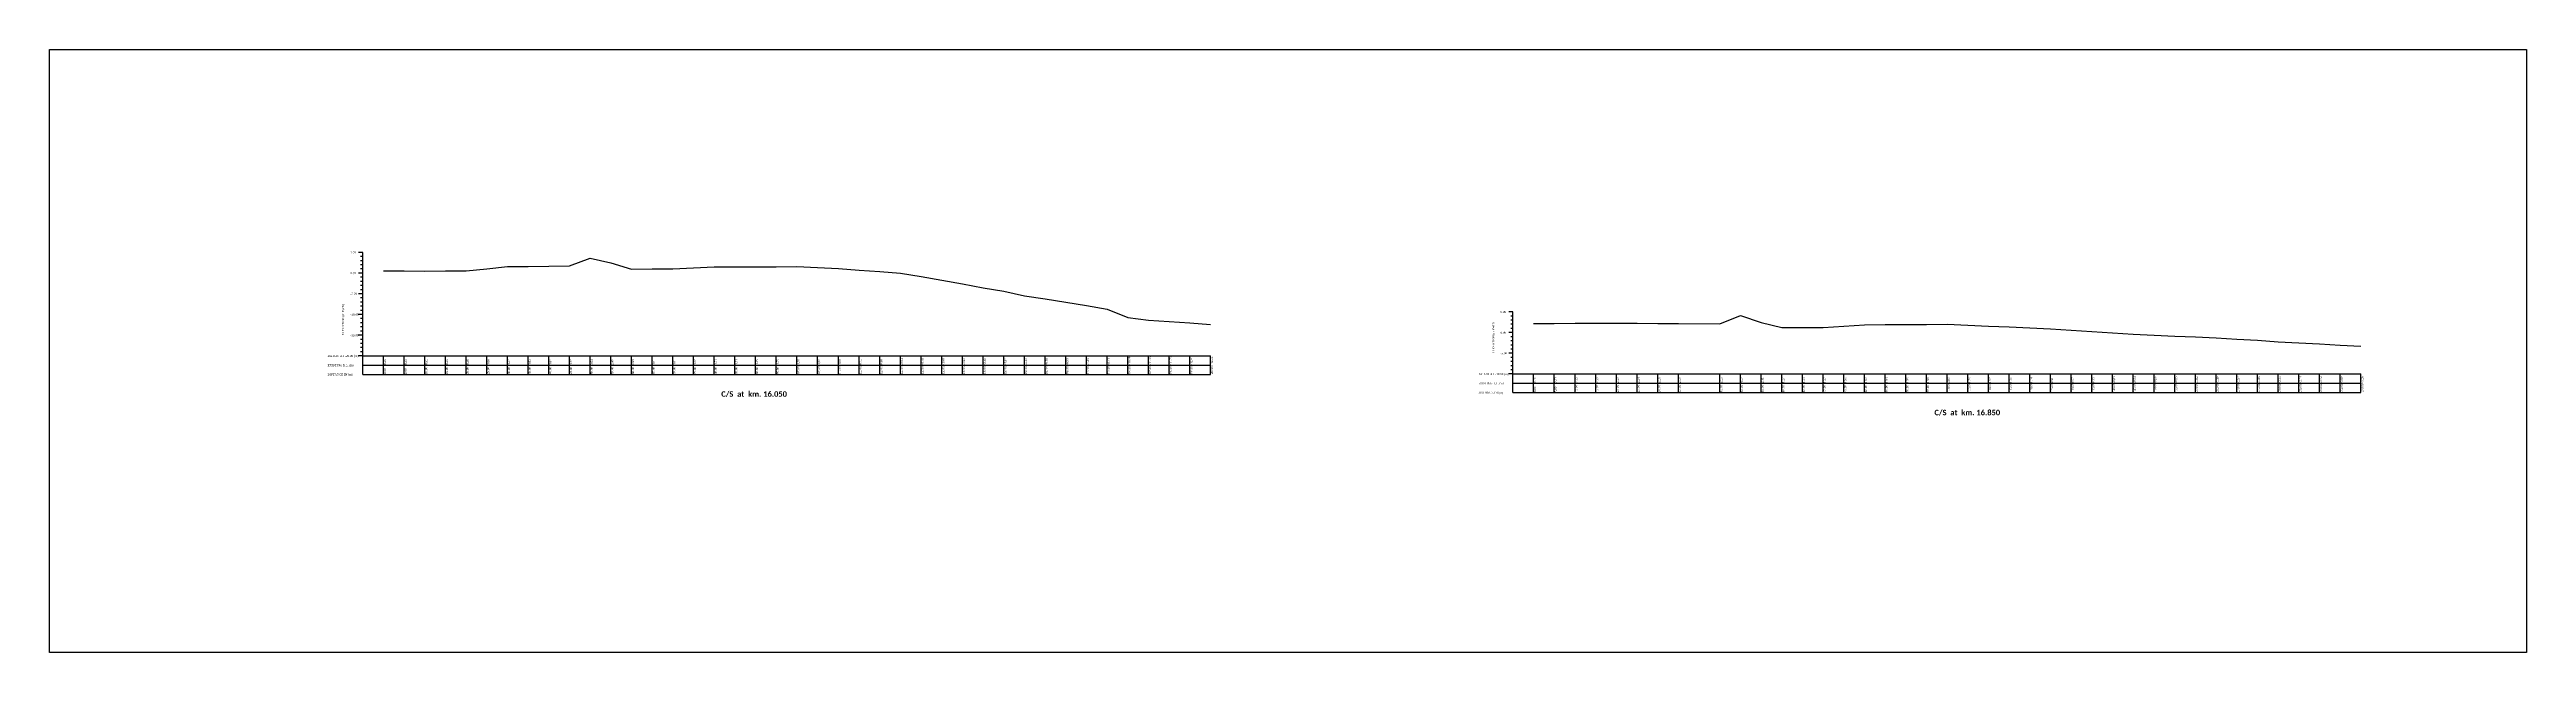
# Model space of a CAD drawing. Header units: metres. Extents: x -148477 to 168932, y -55673 to -2736.
# Drawn here: x 20824 to 21423, y -19046 to -18900 of the extents above; entities that cross this region are included whole.
import ezdxf

# ---------------------------------------------------------------- set-up
doc = ezdxf.new("R2010")
doc.units = ezdxf.units.M
doc.styles.add('liza', font='times.ttf', dxfattribs={"height": 2})
doc.styles.get("Standard").update_dxf_attribs({"font": 'times.ttf'})

msp = doc.modelspace()

# ---------------------------------------------------------------- linework, layer by layer
at = {"color": 6, "linetype": 'Continuous', "lineweight": -3, "ltscale": 0.5}
for p, q in [((20899.7217, -18949.0961), (20898.7217, -18949.0961)), ((20899.7217, -18978.5961), (20899.7217, -18949.0961)), ((20899.7217, -18954.0961), (20898.7217, -18954.0961)), ((20899.7217, -18950.0961), (20899.2217, -18950.0961)), ((20899.7217, -18951.0961), (20899.2217, -18951.0961)), ((20899.7217, -18952.0961), (20899.2217, -18952.0961)), ((20899.7217, -18953.0961), (20899.2217, -18953.0961)), ((20899.7217, -18955.0961), (20899.2217, -18955.0961)), ((20899.7217, -18959.0961), (20898.7217, -18959.0961)), ((20899.7217, -18956.0961), (20899.2217, -18956.0961)), ((20899.7217, -18957.0961), (20899.2217, -18957.0961)), ((20899.7217, -18958.0961), (20899.2217, -18958.0961)), ((20899.7217, -18960.0961), (20899.2217, -18960.0961)), ((20899.7217, -18961.0961), (20899.2217, -18961.0961)), ((20899.7217, -18964.0961), (20898.7217, -18964.0961)), ((20899.7217, -18962.0961), (20899.2217, -18962.0961)), ((20899.7217, -18963.0961), (20899.2217, -18963.0961)), ((20899.7217, -18965.0961), (20899.2217, -18965.0961)), ((20899.7217, -18966.0961), (20899.2217, -18966.0961)), ((20899.7217, -18967.0961), (20899.2217, -18967.0961)), ((21177.8424, -18963.4695), (21176.8424, -18963.4695)), ((21177.8424, -18964.4695), (21177.3424, -18964.4695)), ((21177.8424, -18965.4695), (21177.3424, -18965.4695)), ((21177.8424, -18966.4695), (21177.3424, -18966.4695)), ((21177.8424, -18982.9695), (21177.8424, -18963.4695)), ((20899.7217, -18969.0961), (20898.7217, -18969.0961)), ((20899.7217, -18968.0961), (20899.2217, -18968.0961)), ((20899.7217, -18970.0961), (20899.2217, -18970.0961)), ((20899.7217, -18971.0961), (20899.2217, -18971.0961)), ((20899.7217, -18972.0961), (20899.2217, -18972.0961)), ((20899.7217, -18973.0961), (20899.2217, -18973.0961)), ((21177.8424, -18968.4695), (21176.8424, -18968.4695)), ((21177.8424, -18967.4695), (21177.3424, -18967.4695)), ((21177.8424, -18969.4695), (21177.3424, -18969.4695)), ((21177.8424, -18970.4695), (21177.3424, -18970.4695)), ((21177.8424, -18971.4695), (21177.3424, -18971.4695)), ((21177.8424, -18972.4695), (21177.3424, -18972.4695)), ((20899.7217, -18974.0961), (20898.7217, -18974.0961)), ((20899.7217, -18974.0961), (21104.7217, -18974.0961)), ((20899.7217, -18976.3461), (21104.7217, -18976.3461)), ((20899.7217, -18978.5961), (21104.7217, -18978.5961)), ((20904.7217, -18978.5961), (20904.7217, -18974.0961)), ((20909.7217, -18978.5961), (20909.7217, -18974.0961)), ((20914.7217, -18978.5961), (20914.7217, -18974.0961)), ((20919.7217, -18978.5961), (20919.7217, -18974.0961)), ((20924.7217, -18978.5961), (20924.7217, -18974.0961)), ((20929.7217, -18978.5961), (20929.7217, -18974.0961)), ((20934.7217, -18978.5961), (20934.7217, -18974.0961)), ((20939.7217, -18978.5961), (20939.7217, -18974.0961)), ((20944.7217, -18978.5961), (20944.7217, -18974.0961)), ((20949.7217, -18978.5961), (20949.7217, -18974.0961)), ((20954.7217, -18978.5961), (20954.7217, -18974.0961)), ((20959.7217, -18978.5961), (20959.7217, -18974.0961)), ((20964.7217, -18978.5961), (20964.7217, -18974.0961)), ((20969.7217, -18978.5961), (20969.7217, -18974.0961)), ((20974.7217, -18978.5961), (20974.7217, -18974.0961)), ((20979.7217, -18978.5961), (20979.7217, -18974.0961)), ((20984.7217, -18978.5961), (20984.7217, -18974.0961)), ((20989.7217, -18978.5961), (20989.7217, -18974.0961)), ((20994.7217, -18978.5961), (20994.7217, -18974.0961)), ((20999.7217, -18978.5961), (20999.7217, -18974.0961)), ((21004.7217, -18978.5961), (21004.7217, -18974.0961)), ((21009.7217, -18978.5961), (21009.7217, -18974.0961)), ((21014.7217, -18978.5961), (21014.7217, -18974.0961)), ((21019.7217, -18978.5961), (21019.7217, -18974.0961)), ((21024.7217, -18978.5961), (21024.7217, -18974.0961)), ((21029.7217, -18978.5961), (21029.7217, -18974.0961)), ((21034.7217, -18978.5961), (21034.7217, -18974.0961)), ((21039.7217, -18978.5961), (21039.7217, -18974.0961)), ((21044.7217, -18978.5961), (21044.7217, -18974.0961)), ((21049.7217, -18978.5961), (21049.7217, -18974.0961)), ((21054.7217, -18978.5961), (21054.7217, -18974.0961)), ((21059.7217, -18978.5961), (21059.7217, -18974.0961)), ((21064.7217, -18978.5961), (21064.7217, -18974.0961)), ((21069.7217, -18978.5961), (21069.7217, -18974.0961)), ((21074.7217, -18978.5961), (21074.7217, -18974.0961)), ((21079.7217, -18978.5961), (21079.7217, -18974.0961)), ((21084.7217, -18978.5961), (21084.7217, -18974.0961)), ((21089.7217, -18978.5961), (21089.7217, -18974.0961)), ((21094.7217, -18978.5961), (21094.7217, -18974.0961)), ((21099.7217, -18978.5961), (21099.7217, -18974.0961)), ((21104.7217, -18978.5961), (21104.7217, -18974.0961)), ((21177.8424, -18973.4695), (21176.8424, -18973.4695)), ((21177.8424, -18978.4695), (21176.8424, -18978.4695)), ((21177.8424, -18974.4695), (21177.3424, -18974.4695)), ((21177.8424, -18975.4695), (21177.3424, -18975.4695)), ((21177.8424, -18976.4695), (21177.3424, -18976.4695)), ((21177.8424, -18977.4695), (21177.3424, -18977.4695)), ((21177.8424, -18978.4695), (21382.8424, -18978.4695)), ((21182.8424, -18982.9695), (21182.8424, -18978.4695)), ((21187.8424, -18982.9695), (21187.8424, -18978.4695)), ((21192.8424, -18982.9695), (21192.8424, -18978.4695)), ((21197.8424, -18982.9695), (21197.8424, -18978.4695)), ((21202.8424, -18982.9695), (21202.8424, -18978.4695)), ((21207.8424, -18982.9695), (21207.8424, -18978.4695)), ((21212.8424, -18982.9695), (21212.8424, -18978.4695)), ((21217.8424, -18982.9695), (21217.8424, -18978.4695)), ((21227.8424, -18982.9695), (21227.8424, -18978.4695)), ((21232.8424, -18982.9695), (21232.8424, -18978.4695)), ((21237.8424, -18982.9695), (21237.8424, -18978.4695)), ((21242.8424, -18982.9695), (21242.8424, -18978.4695)), ((21247.8424, -18982.9695), (21247.8424, -18978.4695)), ((21252.8424, -18982.9695), (21252.8424, -18978.4695)), ((21257.8424, -18982.9695), (21257.8424, -18978.4695)), ((21262.8424, -18982.9695), (21262.8424, -18978.4695)), ((21267.8424, -18982.9695), (21267.8424, -18978.4695)), ((21272.8424, -18982.9695), (21272.8424, -18978.4695)), ((21277.8424, -18982.9695), (21277.8424, -18978.4695)), ((21282.8424, -18982.9695), (21282.8424, -18978.4695)), ((21287.8424, -18982.9695), (21287.8424, -18978.4695)), ((21292.8424, -18982.9695), (21292.8424, -18978.4695)), ((21297.8424, -18982.9695), (21297.8424, -18978.4695)), ((21302.8424, -18982.9695), (21302.8424, -18978.4695)), ((21307.8424, -18982.9695), (21307.8424, -18978.4695)), ((21312.8424, -18982.9695), (21312.8424, -18978.4695)), ((21317.8424, -18982.9695), (21317.8424, -18978.4695)), ((21322.8424, -18982.9695), (21322.8424, -18978.4695)), ((21327.8424, -18982.9695), (21327.8424, -18978.4695)), ((21332.8424, -18982.9695), (21332.8424, -18978.4695)), ((21337.8424, -18982.9695), (21337.8424, -18978.4695)), ((21342.8424, -18982.9695), (21342.8424, -18978.4695)), ((21347.8424, -18982.9695), (21347.8424, -18978.4695)), ((21352.8424, -18982.9695), (21352.8424, -18978.4695)), ((21357.8424, -18982.9695), (21357.8424, -18978.4695)), ((21362.8424, -18982.9695), (21362.8424, -18978.4695)), ((21367.8424, -18982.9695), (21367.8424, -18978.4695)), ((21372.8424, -18982.9695), (21372.8424, -18978.4695)), ((21377.8424, -18982.9695), (21377.8424, -18978.4695)), ((21382.8424, -18982.9695), (21382.8424, -18978.4695)), ((21177.8424, -18980.7195), (21382.8424, -18980.7195)), ((21177.8424, -18982.9695), (21382.8424, -18982.9695))]:
    msp.add_line(p, q, dxfattribs=at)
msp.add_lwpolyline([(20823.9932, -18900.0742), (21422.901, -18900.0742), (21422.901, -19045.7563), (20823.9932, -19045.7563)], close=True, dxfattribs=at)
for points in [[(20904.7217, -18953.5461), (20909.7217, -18953.5661), (20914.7217, -18953.5861), (20919.7217, -18953.5661), (20924.7217, -18953.5361), (20929.7217, -18953.0361), (20934.7217, -18952.5261), (20939.7217, -18952.4761), (20944.7217, -18952.4261), (20949.7217, -18952.3261), (20954.7217, -18950.4561), (20959.7217, -18951.6461), (20964.7217, -18953.1061), (20969.7217, -18953.0861), (20974.7217, -18953.0861), (20979.7217, -18952.8261), (20984.7217, -18952.5661), (20989.7217, -18952.5661), (20994.7217, -18952.5461), (20999.7217, -18952.5461), (21004.7217, -18952.5361), (21009.7217, -18952.7761), (21014.7217, -18953.0161), (21019.7217, -18953.3861), (21024.7217, -18953.7161), (21029.7217, -18954.1061), (21034.7217, -18954.8761), (21039.7217, -18955.7761), (21044.7217, -18956.7161), (21049.7217, -18957.6461), (21054.7217, -18958.4661), (21059.7217, -18959.6161), (21064.7217, -18960.2761), (21069.7217, -18961.0861), (21074.7217, -18961.9261), (21079.7217, -18962.8061), (21084.7217, -18964.8361), (21089.7217, -18965.4261), (21094.7217, -18965.8261), (21099.7217, -18966.1061), (21104.7217, -18966.5161)], [(21182.8424, -18966.3095), (21187.8424, -18966.2395), (21192.8424, -18966.1695), (21197.8424, -18966.1695), (21202.8424, -18966.1695), (21207.8424, -18966.2295), (21212.8424, -18966.2895), (21217.8424, -18966.2795), (21227.8424, -18966.3195), (21232.8424, -18964.3695), (21237.8424, -18966.0595), (21242.8424, -18967.1995), (21247.8424, -18967.2395), (21252.8424, -18967.2695), (21257.8424, -18966.9195), (21262.8424, -18966.5695), (21267.8424, -18966.5395), (21272.8424, -18966.5195), (21277.8424, -18966.4895), (21282.8424, -18966.4695), (21287.8424, -18966.6795), (21292.8424, -18966.8995), (21297.8424, -18967.1095), (21302.8424, -18967.3295), (21307.8424, -18967.5595), (21312.8424, -18967.8995), (21317.8424, -18968.1695), (21322.8424, -18968.4995), (21327.8424, -18968.8095), (21332.8424, -18969.0695), (21337.8424, -18969.3195), (21342.8424, -18969.4895), (21347.8424, -18969.7695), (21352.8424, -18970.0395), (21357.8424, -18970.3195), (21362.8424, -18970.6995), (21367.8424, -18970.9095), (21372.8424, -18971.1895), (21377.8424, -18971.4695), (21382.8424, -18971.7295)]]:
    msp.add_lwpolyline(points, dxfattribs=at)

# ---------------------------------------------------------------- texts
at = {"color": 6, "linetype": 'Continuous', "lineweight": -3, "ltscale": 0.5, "char_height": 0.5, "attachment_point": 1, "style": 'liza'}
for s, insert, width in [('5.00', (20896.7217, -18948.8461), 2), ('0.00', (20896.7217, -18953.8461), 2), ('-5.00', (20896.7217, -18958.8461), 2), ('-10.00', (20896.7217, -18963.8461), 2), ('5.00', (21174.8424, -18963.2195), 2), ('-15.00', (20896.7217, -18968.8461), 2), ('-5.00', (21174.8424, -18973.2195), 2), ('0.00', (21174.8424, -18968.2195), 2), ('DATUM AT -20.00 (m)', (20891.2217, -18973.8461), 7.5), ('EXISTING R.L. (m)', (20891.2217, -18976.0961), 7.5), ('DISTANCE IN (m)', (20891.2217, -18978.3461), 7.5), ('DATUM AT -10.00 (m)', (21169.3424, -18978.2195), 7.5), ('EXISTING R.L. (m)', (21169.3424, -18980.4695), 7.5), ('DISTANCE IN (m)', (21169.3424, -18982.7195), 7.5)]:
    msp.add_mtext(s, dxfattribs=dict(at, insert=insert, width=width))
at = {"color": 6, "linetype": 'Continuous', "lineweight": -3, "ltscale": 0.5, "char_height": 0.5, "attachment_point": 1, "rotation": 90, "style": 'liza'}
for s, insert, width in [('ELEVATION (m PWD)', (20894.7217, -18969.0961), 10), ('ELEVATION (m PWD)', (21172.8424, -18973.4695), 10), ('0.55', (20904.8217, -18976.2461), 2.15), ('0.00', (20904.8217, -18978.4961), 2.15), ('0.53', (20909.8217, -18976.2461), 2.15), ('5.00', (20909.8217, -18978.4961), 2.15), ('0.51', (20914.8217, -18976.2461), 2.15), ('10.00', (20914.8217, -18978.4961), 2.15), ('0.53', (20919.8217, -18976.2461), 2.15), ('15.00', (20919.8217, -18978.4961), 2.15), ('0.56', (20924.8217, -18976.2461), 2.15), ('20.00', (20924.8217, -18978.4961), 2.15), ('1.06', (20929.8217, -18976.2461), 2.15), ('25.00', (20929.8217, -18978.4961), 2.15), ('30.00', (20934.8217, -18978.4961), 2.15), ('1.57', (20934.8217, -18976.2461), 2.15), ('35.00', (20939.8217, -18978.4961), 2.15), ('1.62', (20939.8217, -18976.2461), 2.15), ('40.00', (20944.8217, -18978.4961), 2.15), ('1.67', (20944.8217, -18976.2461), 2.15), ('45.00', (20949.8217, -18978.4961), 2.15), ('1.77', (20949.8217, -18976.2461), 2.15), ('50.00', (20954.8217, -18978.4961), 2.15), ('3.64', (20954.8217, -18976.2461), 2.15), ('55.00', (20959.8217, -18978.4961), 2.15), ('2.45', (20959.8217, -18976.2461), 2.15), ('0.99', (20964.8217, -18976.2461), 2.15), ('60.00', (20964.8217, -18978.4961), 2.15), ('1.01', (20969.8217, -18976.2461), 2.15), ('65.00', (20969.8217, -18978.4961), 2.15), ('1.01', (20974.8217, -18976.2461), 2.15), ('70.00', (20974.8217, -18978.4961), 2.15), ('75.00', (20979.8217, -18978.4961), 2.15), ('1.27', (20979.8217, -18976.2461), 2.15), ('80.00', (20984.8217, -18978.4961), 2.15), ('1.53', (20984.8217, -18976.2461), 2.15), ('85.00', (20989.8217, -18978.4961), 2.15), ('1.53', (20989.8217, -18976.2461), 2.15), ('90.00', (20994.8217, -18978.4961), 2.15), ('1.55', (20994.8217, -18976.2461), 2.15), ('95.00', (20999.8217, -18978.4961), 2.15), ('1.55', (20999.8217, -18976.2461), 2.15), ('100.00', (21004.8217, -18978.4961), 2.15), ('1.56', (21004.8217, -18976.2461), 2.15), ('105.00', (21009.8217, -18978.4961), 2.15), ('1.32', (21009.8217, -18976.2461), 2.15), ('1.08', (21014.8217, -18976.2461), 2.15), ('110.00', (21014.8217, -18978.4961), 2.15), ('0.71', (21019.8217, -18976.2461), 2.15), ('115.00', (21019.8217, -18978.4961), 2.15), ('0.38', (21024.8217, -18976.2461), 2.15), ('120.00', (21024.8217, -18978.4961), 2.15), ('-0.01', (21029.8217, -18976.2461), 2.15), ('125.00', (21029.8217, -18978.4961), 2.15), ('-0.78', (21034.8217, -18976.2461), 2.15), ('130.00', (21034.8217, -18978.4961), 2.15), ('-1.68', (21039.8217, -18976.2461), 2.15), ('135.00', (21039.8217, -18978.4961), 2.15), ('140.00', (21044.8217, -18978.4961), 2.15), ('-2.62', (21044.8217, -18976.2461), 2.15), ('145.00', (21049.8217, -18978.4961), 2.15), ('-3.55', (21049.8217, -18976.2461), 2.15), ('150.00', (21054.8217, -18978.4961), 2.15), ('-4.37', (21054.8217, -18976.2461), 2.15), ('155.00', (21059.8217, -18978.4961), 2.15), ('-5.52', (21059.8217, -18976.2461), 2.15), ('-6.18', (21064.8217, -18976.2461), 2.15), ('160.00', (21064.8217, -18978.4961), 2.15), ('165.00', (21069.8217, -18978.4961), 2.15), ('-6.99', (21069.8217, -18976.2461), 2.15), ('-7.83', (21074.8217, -18976.2461), 2.15), ('170.00', (21074.8217, -18978.4961), 2.15), ('-8.71', (21079.8217, -18976.2461), 2.15), ('175.00', (21079.8217, -18978.4961), 2.15), ('-10.74', (21084.8217, -18976.2461), 2.15), ('180.00', (21084.8217, -18978.4961), 2.15), ('185.00', (21089.8217, -18978.4961), 2.15), ('-11.33', (21089.8217, -18976.2461), 2.15), ('190.00', (21094.8217, -18978.4961), 2.15), ('-11.73', (21094.8217, -18976.2461), 2.15), ('-12.01', (21099.8217, -18976.2461), 2.15), ('195.00', (21099.8217, -18978.4961), 2.15), ('200.00', (21104.8217, -18978.4961), 2.15), ('-12.42', (21104.8217, -18976.2461), 2.15), ('2.16', (21182.9424, -18980.6195), 2.15), ('2.23', (21187.9424, -18980.6195), 2.15), ('2.30', (21192.9424, -18980.6195), 2.15), ('2.30', (21197.9424, -18980.6195), 2.15), ('2.30', (21202.9424, -18980.6195), 2.15), ('2.24', (21207.9424, -18980.6195), 2.15), ('2.18', (21212.9424, -18980.6195), 2.15), ('2.19', (21217.9424, -18980.6195), 2.15), ('2.15', (21227.9424, -18980.6195), 2.15), ('4.10', (21232.9424, -18980.6195), 2.15), ('2.41', (21237.9424, -18980.6195), 2.15), ('1.27', (21242.9424, -18980.6195), 2.15), ('1.23', (21247.9424, -18980.6195), 2.15), ('1.20', (21252.9424, -18980.6195), 2.15), ('1.55', (21257.9424, -18980.6195), 2.15), ('1.90', (21262.9424, -18980.6195), 2.15), ('1.93', (21267.9424, -18980.6195), 2.15), ('1.95', (21272.9424, -18980.6195), 2.15), ('1.98', (21277.9424, -18980.6195), 2.15), ('2.00', (21282.9424, -18980.6195), 2.15), ('1.79', (21287.9424, -18980.6195), 2.15), ('1.57', (21292.9424, -18980.6195), 2.15), ('1.36', (21297.9424, -18980.6195), 2.15), ('1.14', (21302.9424, -18980.6195), 2.15), ('0.91', (21307.9424, -18980.6195), 2.15), ('0.57', (21312.9424, -18980.6195), 2.15), ('0.30', (21317.9424, -18980.6195), 2.15), ('-0.03', (21322.9424, -18980.6195), 2.15), ('-0.34', (21327.9424, -18980.6195), 2.15), ('-0.60', (21332.9424, -18980.6195), 2.15), ('-0.85', (21337.9424, -18980.6195), 2.15), ('-1.02', (21342.9424, -18980.6195), 2.15), ('-1.30', (21347.9424, -18980.6195), 2.15), ('-1.57', (21352.9424, -18980.6195), 2.15), ('-1.85', (21357.9424, -18980.6195), 2.15), ('-2.23', (21362.9424, -18980.6195), 2.15), ('-2.44', (21367.9424, -18980.6195), 2.15), ('-2.72', (21372.9424, -18980.6195), 2.15), ('-3.00', (21377.9424, -18980.6195), 2.15), ('-3.26', (21382.9424, -18980.6195), 2.15), ('0.00', (21182.9424, -18982.8695), 2.15), ('5.00', (21187.9424, -18982.8695), 2.15), ('10.00', (21192.9424, -18982.8695), 2.15), ('15.00', (21197.9424, -18982.8695), 2.15), ('20.00', (21202.9424, -18982.8695), 2.15), ('25.00', (21207.9424, -18982.8695), 2.15), ('30.00', (21212.9424, -18982.8695), 2.15), ('35.00', (21217.9424, -18982.8695), 2.15), ('45.00', (21227.9424, -18982.8695), 2.15), ('50.00', (21232.9424, -18982.8695), 2.15), ('55.00', (21237.9424, -18982.8695), 2.15), ('60.00', (21242.9424, -18982.8695), 2.15), ('65.00', (21247.9424, -18982.8695), 2.15), ('70.00', (21252.9424, -18982.8695), 2.15), ('75.00', (21257.9424, -18982.8695), 2.15), ('80.00', (21262.9424, -18982.8695), 2.15), ('85.00', (21267.9424, -18982.8695), 2.15), ('90.00', (21272.9424, -18982.8695), 2.15), ('95.00', (21277.9424, -18982.8695), 2.15), ('100.00', (21282.9424, -18982.8695), 2.15), ('105.00', (21287.9424, -18982.8695), 2.15), ('110.00', (21292.9424, -18982.8695), 2.15), ('115.00', (21297.9424, -18982.8695), 2.15), ('120.00', (21302.9424, -18982.8695), 2.15), ('125.00', (21307.9424, -18982.8695), 2.15), ('130.00', (21312.9424, -18982.8695), 2.15), ('135.00', (21317.9424, -18982.8695), 2.15), ('140.00', (21322.9424, -18982.8695), 2.15), ('145.00', (21327.9424, -18982.8695), 2.15), ('150.00', (21332.9424, -18982.8695), 2.15), ('155.00', (21337.9424, -18982.8695), 2.15), ('160.00', (21342.9424, -18982.8695), 2.15), ('165.00', (21347.9424, -18982.8695), 2.15), ('170.00', (21352.9424, -18982.8695), 2.15), ('175.00', (21357.9424, -18982.8695), 2.15), ('180.00', (21362.9424, -18982.8695), 2.15), ('185.00', (21367.9424, -18982.8695), 2.15), ('190.00', (21372.9424, -18982.8695), 2.15), ('195.00', (21377.9424, -18982.8695), 2.15), ('200.00', (21382.9424, -18982.8695), 2.15)]:
    msp.add_mtext(s, dxfattribs=dict(at, insert=insert, width=width))
at = {"color": 0, "linetype": 'ByBlock', "lineweight": 30, "char_height": 1.326841, "width": 81.781813, "attachment_point": 1}
for s, insert in [('{\\fCalibri|b1|i0|c0|p34;\\C256;C/S  at  km. 16.050}', (20986.4078, -18982.649)), ('{\\fCalibri|b1|i0|c0|p34;\\C256;C/S  at  km. 16.850}', (21279.7472, -18987.1226))]:
    msp.add_mtext(s, dxfattribs=dict(at, insert=insert))

doc.saveas('drawing.dxf')
